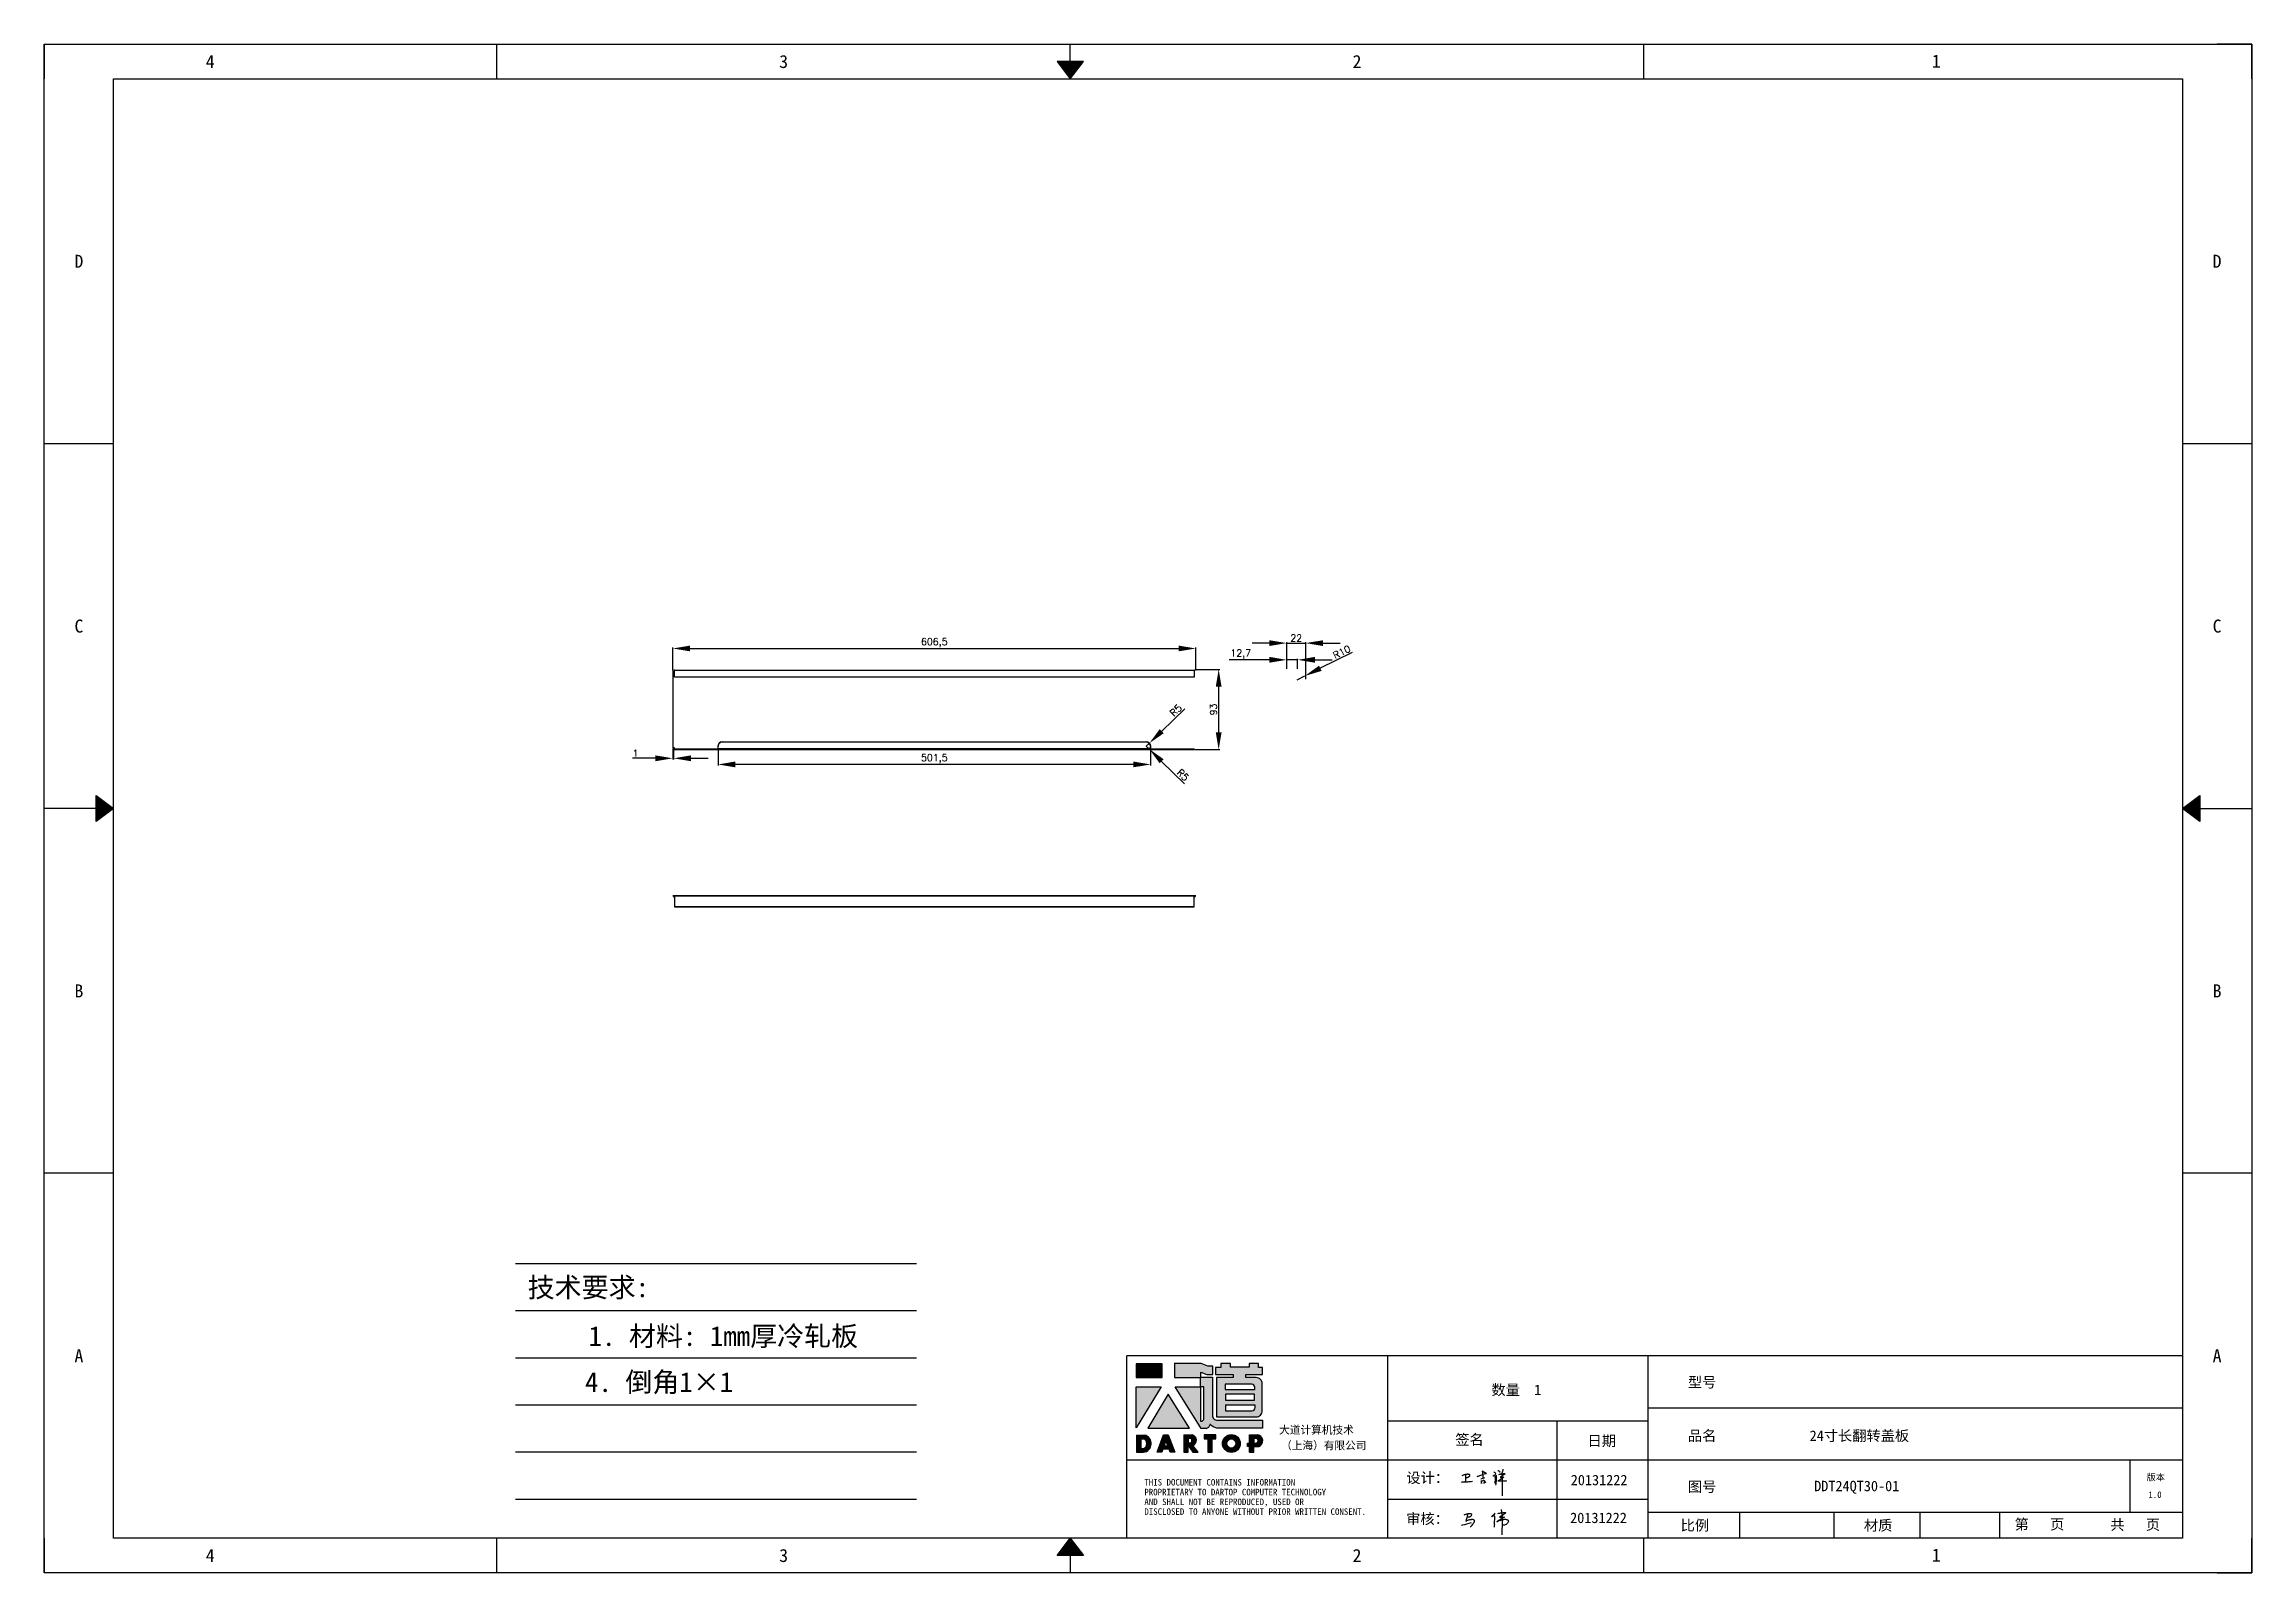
# Model space of a CAD drawing. Header units: millimetres. Extents: x 120943 to 145233, y 4425 to 40233.
# Drawn here: x 125709 to 128269, y 19390 to 21163 of the extents above; entities that cross this region are included whole.
import ezdxf
from ezdxf.enums import TextEntityAlignment as Align

# ---------------------------------------------------------------- set-up
doc = ezdxf.new("R2010")
doc.units = ezdxf.units.MM
doc.linetypes.add('DOT', pattern=[0.25, 0, -0.25])
doc.layers.add('4', color=7, linetype='Continuous')
doc.layers.add('print', color=30, linetype='Continuous')
doc.layers.add('dim', color=2, linetype='Continuous', lineweight=9)
doc.styles.add('Dartop', font='SIMFANG.TTF')
doc.styles.add('HZ', font='SimSun.ttf')
doc.styles.add('hzHT', font='SIMHEI.TTF')
doc.styles.get("Standard").update_dxf_attribs({"font": 'txt', "bigfont": 'gbcbig.shx'})
doc.dimstyles.new('ISO-25', dxfattribs={"dimtxt": 20, "dimasz": 20, "dimexe": 1.25, "dimexo": 0.625, "dimtad": 1, "dimtxsty": 'Standard', "dimcen": 2.5, "dimadec": 0, "dimazin": 0, "dimtfac": 1, "dimtmove": 0, "dimatfit": 3, "dimfxl": 1, "dimarcsym": 0})

msp = doc.modelspace()

# ---------------------------------------------------------------- texts
at = {"color": 0}
for s, height, style, p in [('4', 15.108, 'Dartop', (125901.596, 21142.616)), ('3', 15.108, 'Dartop', (126566.349, 21142.616)), ('2', 15.108, 'Dartop', (127231.102, 21142.616)), ('1', 15.108, 'Dartop', (127902.741, 21143.095)), ('D', 15.108, 'Dartop', (125749.347, 20910.96)), ('D', 15.108, 'Dartop', (128228.231, 20910.96)), ('C', 15.108, 'Dartop', (125749.347, 20487.935)), ('C', 15.108, 'Dartop', (128228.231, 20487.935)), ('B', 15.108, 'Dartop', (125749.347, 20064.91)), ('B', 15.108, 'Dartop', (128228.231, 20064.91)), ('A', 15.108, 'Dartop', (125749.347, 19641.886)), ('A', 15.108, 'Dartop', (128228.231, 19641.886)), ('数量  1', 12.0864, 'hzHT', (127415.809, 19602.267)), ('型号', 12.0864, 'hzHT', (127631.221, 19611.142)), ('品名', 12.0864, 'hzHT', (127631.221, 19549.095)), ('24寸长翻转盖板', 12.0864, 'hzHT', (127813.522, 19549.125)), ('签名', 12.0864, 'hzHT', (127361.517, 19544.667)), ('日期', 12.0864, 'hzHT', (127514.879, 19543.18)), ('20131222', 12.0864, 'hzHT', (127511.777, 19497.741)), ('版本', 7.554, 'hzHT', (128157.145, 19500.967)), ('图号', 12.0864, 'hzHT', (127631.221, 19490.019)), ('DDT24QT30-01', 12.08642, 'hzHT', (127810.455, 19490.807)), ('1.0', 7.554, 'Dartop', (128156.236, 19480.779)), ('20131222', 12.0864, 'hzHT', (127511.057, 19453.886)), ('比例', 12.0864, 'hzHT', (127622.794, 19445.167)), ('材质', 12.0864, 'hzHT', (127835.293, 19445.167)), ('第   页', 12.0864, 'hzHT', (128022.261, 19446.421)), ('共   页', 12.0864, 'hzHT', (128133.285, 19445.98)), ('4', 15.108, 'Dartop', (125901.596, 19410.23)), ('3', 15.108, 'Dartop', (126566.349, 19410.23)), ('2', 15.108, 'Dartop', (127231.102, 19410.23)), ('1', 15.108, 'Dartop', (127902.741, 19410.709))]:
    msp.add_text(s, height=height, dxfattribs=dict(at, style=style)).set_placement(p, align=Align.MIDDLE_CENTER)
at = {"style": 'HZ'}
for s, p in [('技术要求:', (126339.978, 19721.165)), ('1. 材料: 1mm厚冷轧板', (126496.455, 19664.678)), ('4. 倒角1×1         ', (126492.16, 19611.301))]:
    msp.add_text(s, height=22.932, dxfattribs=at).set_placement(p, align=Align.MIDDLE_CENTER)
at = {"color": 0, "style": 'hzHT'}
for s, height, p in [('设计：', 12.0864, (127288.299, 19494.311)), ('THIS DOCUMENT CONTAINS INFORMATION', 7.55401, (126984.588, 19491.335)), ('PROPRIETARY TO DARTOP COMPUTER TECHNOLOGY', 7.55401, (126984.588, 19480.004)), ('AND SHALL NOT BE REPRODUCED, USED OR', 7.55401, (126984.588, 19468.673)), ('DISCLOSED TO ANYONE WITHOUT PRIOR WRITTEN CONSENT.', 7.55401, (126984.588, 19457.342)), ('审核：', 12.0864, (127288.119, 19446.717))]:
    msp.add_text(s, height=height, dxfattribs=at).set_placement(p)
at = {"layer": '4', "color": 0, "style": 'hzHT'}
for s, p in [('大道计算机技术', (127140.825, 19551.335)), ('（上海）有限公司', (127143.106, 19533.268))]:
    msp.add_text(s, height=9.0648, dxfattribs=at).set_placement(p)

# ---------------------------------------------------------------- blocks, each defined once
blk = doc.blocks.new('*D1130')
at = {"layer": 'Defpoints', "color": 0}
for p in [(127044.3, 20462), (126437.8, 20435.7), (127044.3, 20435.7, 87.4)]:
    blk.add_point(p, dxfattribs=at)
at = {"layer": 'dim', "color": 0, "lineweight": -2}
for p, q in [((126437.8, 20436.3), (126437.8, 20463.2)), ((126457.8, 20462), (127024.3, 20462)), ((127044.3, 20436.3), (127044.3, 20463.2))]:
    blk.add_line(p, q, dxfattribs=at)
at = {"layer": 'dim', "color": 0}
for points in [[(126457.8, 20465.3), (126457.8, 20458.7), (126437.8, 20462)], [(127024.3, 20465.3), (127024.3, 20458.7), (127044.3, 20462)]]:
    blk.add_solid(points, dxfattribs=at)
at = {"layer": 'dim', "color": 0, "insert": (126741, 20468.7), "char_height": 8, "attachment_point": 5}
blk.add_mtext('606,5', dxfattribs=at)
blk = doc.blocks.new('*D1131')
at = {"layer": 'Defpoints', "color": 0}
for p in [(127042.3, 20437.7), (127042.3, 20344.7, 75.4), (127070.7, 20344.7)]:
    blk.add_point(p, dxfattribs=at)
at = {"layer": 'dim', "color": 0, "lineweight": -2}
for p, q in [((127042.9, 20437.7), (127072, 20437.7)), ((127070.7, 20417.7), (127070.7, 20364.7)), ((127042.9, 20344.7), (127072, 20344.7))]:
    blk.add_line(p, q, dxfattribs=at)
at = {"layer": 'dim', "color": 0}
for points in [[(127067.4, 20417.7), (127074.1, 20417.7), (127070.7, 20437.7)], [(127067.4, 20364.7), (127074.1, 20364.7), (127070.7, 20344.7)]]:
    blk.add_solid(points, dxfattribs=at)
at = {"layer": 'dim', "color": 0, "insert": (127064.7, 20391.2), "char_height": 8, "attachment_point": 5, "rotation": 90}
blk.add_mtext('93', dxfattribs=at)
blk = doc.blocks.new('*D1132')
at = {"layer": 'Defpoints', "color": 0}
for p in [(126490.3, 20345.7, 87.1), (126490.3, 20327.5), (126991.8, 20345.7, 87.1)]:
    blk.add_point(p, dxfattribs=at)
at = {"layer": 'dim', "color": 0, "lineweight": -2}
for p, q in [((126490.3, 20345), (126490.3, 20326.3)), ((126971.8, 20327.5), (126510.3, 20327.5)), ((126991.8, 20345), (126991.8, 20326.3))]:
    blk.add_line(p, q, dxfattribs=at)
at = {"layer": 'dim', "color": 0}
for points in [[(126510.3, 20330.9), (126510.3, 20324.2), (126490.3, 20327.5)], [(126971.8, 20330.9), (126971.8, 20324.2), (126991.8, 20327.5)]]:
    blk.add_solid(points, dxfattribs=at)
at = {"layer": 'dim', "color": 0, "insert": (126741, 20334.2), "char_height": 8, "attachment_point": 5}
blk.add_mtext('501,5', dxfattribs=at)
blk = doc.blocks.new('*D1133')
at = {"layer": 'Defpoints', "color": 0}
for p in [(126986.8, 20348.7), (126990.4, 20352.2)]:
    blk.add_point(p, dxfattribs=at)
at = {"layer": 'dim', "color": 0, "lineweight": -2}
for p, q in [((127031.5, 20392.1), (127004.7, 20366.1)), ((126986.8, 20348.7), (126990.4, 20352.2))]:
    blk.add_line(p, q, dxfattribs=at)
at = {"layer": 'dim', "color": 0}
blk.add_solid([(127002.4, 20368.5), (127007.1, 20363.7), (126990.4, 20352.2)], dxfattribs=at)
at = {"layer": 'dim', "color": 0, "insert": (127021.1, 20390.3), "char_height": 8, "attachment_point": 5, "rotation": 44.1081}
blk.add_mtext('R5', dxfattribs=at)
blk = doc.blocks.new('*D1134')
at = {"layer": 'Defpoints', "color": 0}
for p in [(126986.8, 20348.7), (126990.4, 20345.2)]:
    blk.add_point(p, dxfattribs=at)
at = {"layer": 'dim', "color": 0, "lineweight": -2}
for p, q in [((126986.8, 20348.7), (126990.4, 20345.2)), ((127031.2, 20305), (127004.6, 20331.1))]:
    blk.add_line(p, q, dxfattribs=at)
blk.add_arc((126986.8, 20348.7), 5, 301.173, 352.838, dxfattribs=at)
at = {"layer": 'dim', "color": 0}
blk.add_solid([(127007, 20333.5), (127002.3, 20328.8), (126990.4, 20345.2)], dxfattribs=at)
at = {"layer": 'dim', "color": 0, "insert": (127029.3, 20315.3), "char_height": 8, "attachment_point": 5, "rotation": 315.4969}
blk.add_mtext('R5', dxfattribs=at)
blk = doc.blocks.new('*D1135')
at = {"layer": 'Defpoints', "color": 0}
for p in [(127149.6, 20437.7, 478.9), (127162.3, 20448.8), (127162.3, 20437.7, 478.9)]:
    blk.add_point(p, dxfattribs=at)
at = {"layer": 'dim', "color": 0, "lineweight": -2}
for p, q in [((127129.6, 20448.8), (127083, 20448.8)), ((127149.6, 20438.3), (127149.6, 20450.1)), ((127162.3, 20448.8), (127149.6, 20448.8)), ((127162.3, 20438.3), (127162.3, 20450.1)), ((127182.3, 20448.8), (127202.3, 20448.8))]:
    blk.add_line(p, q, dxfattribs=at)
at = {"layer": 'dim', "color": 0}
for points in [[(127129.6, 20452.2), (127129.6, 20445.5), (127149.6, 20448.8)], [(127182.3, 20452.2), (127182.3, 20445.5), (127162.3, 20448.8)]]:
    blk.add_solid(points, dxfattribs=at)
at = {"layer": 'dim', "color": 0, "insert": (127096.3, 20455.5), "char_height": 8, "attachment_point": 5}
blk.add_mtext('12,7', dxfattribs=at)
blk = doc.blocks.new('*D1618')
at = {"layer": 'Defpoints', "color": 0}
for p in [(127171.6, 20468.2), (127149.6, 20438.3), (127171.6, 20425.7, 479.9)]:
    blk.add_point(p, dxfattribs=at)
at = {"layer": 'dim', "color": 0, "lineweight": -2}
for p, q in [((127129.6, 20468.2), (127109.6, 20468.2)), ((127149.6, 20438.9), (127149.6, 20469.4)), ((127149.6, 20468.2), (127171.6, 20468.2)), ((127171.6, 20426.3), (127171.6, 20469.4)), ((127191.6, 20468.2), (127211.6, 20468.2))]:
    blk.add_line(p, q, dxfattribs=at)
at = {"layer": 'dim', "color": 0}
for points in [[(127129.6, 20471.5), (127129.6, 20464.9), (127149.6, 20468.2)], [(127191.6, 20471.5), (127191.6, 20464.9), (127171.6, 20468.2)]]:
    blk.add_solid(points, dxfattribs=at)
at = {"layer": 'dim', "color": 0, "insert": (127160.6, 20474.2), "char_height": 8, "attachment_point": 5}
blk.add_mtext('22', dxfattribs=at)
blk = doc.blocks.new('*D1136')
at = {"layer": 'Defpoints', "color": 0}
for p in [(127161.6, 20425.7), (127170.6, 20430.1)]:
    blk.add_point(p, dxfattribs=at)
at = {"layer": 'dim', "color": 0, "lineweight": -2}
for p, q in [((127225.6, 20457.3), (127188.5, 20439)), ((127161.6, 20425.7), (127170.6, 20430.1))]:
    blk.add_line(p, q, dxfattribs=at)
at = {"layer": 'dim', "color": 0}
blk.add_solid([(127187, 20442), (127190, 20436), (127170.6, 20430.1)], dxfattribs=at)
at = {"layer": 'dim', "color": 0, "insert": (127213.4, 20457.9), "char_height": 8, "attachment_point": 5, "rotation": 26.3122}
blk.add_mtext('R10', dxfattribs=at)
blk = doc.blocks.new('*D1137')
at = {"layer": 'Defpoints', "color": 0}
for p in [(126437.8, 20346.7, 75.4), (126437.8, 20334.6), (126438.8, 20346.7, 76.4)]:
    blk.add_point(p, dxfattribs=at)
at = {"layer": 'dim', "color": 0, "lineweight": -2}
for p, q in [((126417.8, 20334.6), (126391.1, 20334.6)), ((126437.8, 20346), (126437.8, 20333.4)), ((126438.8, 20334.6), (126437.8, 20334.6)), ((126438.8, 20346), (126438.8, 20333.4)), ((126458.8, 20334.6), (126478.8, 20334.6))]:
    blk.add_line(p, q, dxfattribs=at)
at = {"layer": 'dim', "color": 0}
for points in [[(126417.8, 20338), (126417.8, 20331.3), (126437.8, 20334.6)], [(126458.8, 20338), (126458.8, 20331.3), (126438.8, 20334.6)]]:
    blk.add_solid(points, dxfattribs=at)
at = {"layer": 'dim', "color": 0, "insert": (126394.5, 20340.6), "char_height": 8, "attachment_point": 5}
blk.add_mtext('1', dxfattribs=at)
blk = doc.blocks.new('*U535')
at = {"color": 254, "linetype": 'Continuous', "extrusion": (0, 0, -1)}
for points in [[(-17, 0.333), (-16.812, 0.25), (-17, 0.5)], [(-17, 0.333), (-17.188, 0.25), (-16.812, 0.25)], [(-17, 0.333), (-17, 0.5), (-17.188, 0.25)]]:
    blk.add_solid(points, dxfattribs=at)
blk = doc.blocks.new('*U534')
at = {"color": 254, "linetype": 'Continuous', "extrusion": (0, 0, -1)}
for points in [[(-33.167, 11), (-33, 11), (-33.25, 11.188)], [(-33.167, 11), (-33.25, 11.188), (-33.25, 10.812)], [(-33.167, 11), (-33.25, 10.812), (-33, 11)]]:
    blk.add_solid(points, dxfattribs=at)
blk = doc.blocks.new('*U536')
at = {"color": 254, "linetype": 'Continuous'}
for points in [[(17, 21.667), (17.188, 21.75), (16.812, 21.75)], [(17, 21.667), (16.812, 21.75), (17, 21.5)], [(17, 21.667), (17, 21.5), (17.188, 21.75)]]:
    blk.add_solid(points, dxfattribs=at)
blk = doc.blocks.new('*U533')
at = {"color": 254, "linetype": 'Continuous', "extrusion": (0, 0, -1)}
for points in [[(-0.833, 11), (-0.75, 10.812), (-0.75, 11.188)], [(-0.833, 11), (-0.75, 11.188), (-1, 11)], [(-0.833, 11), (-1, 11), (-0.75, 10.812)]]:
    blk.add_solid(points, dxfattribs=at)
blk = doc.blocks.new('dadao')
for p, q in [((48, 19.2), (44.9, 10.4)), ((44.9, 10.4), (51.2, 10.4)), ((51.2, 10.4), (48, 19.2))]:
    blk.add_line(p, q)
for points in [[(41.8, 121.6), (41.8, 143.7), (-0.4, 143.7), (-0.4, 121.6), (41.8, 121.6)], [(104.8, 122), (104.8, 130.3), (114.1, 126.3), (124.2, 126.3), (124.2, 139.6), (115.9, 139.6), (105.1, 143.9), (61.5, 143.9)], [(61.7, 144), (61.7, 121.3), (103.9, 121.3)], [(113.4, 38.7), (105.1, 38.7), (63, 106.5), (103.9, 106.5), (103.9, 120.9), (103.9, 121.3)], [(109.7, 53.6), (109.7, 106.2), (104.3, 106.2), (104.3, 50.4), (106.6, 50.4)], [(144.6, 94.4), (144.6, 84.8), (192, 84.8), (192, 94.1), (144.9, 94.1)], [(120.2, 45), (119.5, 45), (119.5, 44.6)], [(0, 28), (0, 0), (11.8, 0)], [(0.1, 28), (14, 28)], [(7.1, 21.8), (7.1, 6.1), (12, 6.1)], [(7.1, 21.8), (11.4, 21.8)], [(76.8, 28.2), (76.8, 0), (84.1, 0), (84.1, 11.1), (91.6, -0.1), (100.3, -0.1), (91.7, 11.1)], [(76.8, 28.2), (90.6, 28.2)], [(84, 22.7), (84, 15.3), (87.2, 15.3)], [(84, 22.7), (87.3, 22.7)], [(183.7, 0), (183.7, 9.6), (180.6, 9.6), (180.6, 14.9), (183.8, 14.9), (183.8, 28.1), (196.1, 28.1), (196.5, 28.1)], [(183.7, 0), (190.9, 0), (190.9, 9.6), (198.8, 9.6)], [(194.9, 22.3), (190.8, 22.3), (190.8, 15), (194.4, 15)]]:
    blk.add_lwpolyline(points)
blk.add_lwpolyline([(137.1, 144.2), (137.1, 137.9), (128.3, 137.9), (128.3, 126.5), (157.3, 126.5), (157.3, 121.5), (130.3, 121.5), (130.3, 57.5), (194.4, 57.5, 0.414214), (204.4, 67.5), (204.4, 111.3, 0.414214), (194.4, 121.3), (177.5, 121.3), (177.5, 126.3), (204.7, 126.3), (204.7, 137.7), (198.2, 137.7), (198.2, 143.9), (183.3, 143.9), (183.3, 138), (153, 138), (153, 144.2), (137.1, 144.2)], format="xyb", close=True)
for points in [[(104.8, 122), (123.4, 122), (123.4, 60, 0.414214), (131.4, 52), (204.8, 52), (204.8, 39.1), (131.7, 39.1)], [(144.3, 110.8), (144.3, 101.8), (192.3, 101.8), (192.3, 105.5, 0.414214), (187.3, 110.5), (144.3, 110.5)], [(144.6, 77), (144.6, 67.5), (187.6, 67.5, 0.414214), (192.6, 72.5), (192.6, 76.4), (144.6, 76.4)]]:
    blk.add_lwpolyline(points, format="xyb")
for points in [[(-0.3, 106.2), (40.4, 106.2), (-0.3, 39.7), (-0.3, 106.2)], [(51.7, 94.1), (18.4, 39.3), (86.2, 39.3)], [(43.8, 28.2), (51.8, 28.2), (62.6, -0.1), (55, -0.1), (53.2, 5), (42.9, 5), (41.1, 0), (33.6, 0)], [(110, 28.1), (110, 21.9), (116, 21.9), (116, -0.1), (123.2, -0.1), (123.2, 22), (129.2, 22), (129.2, 28.1), (110, 28.1)]]:
    blk.add_lwpolyline(points, close=True)
for radius in [14.5, 7.44]:
    blk.add_circle((154.2, 14.2), radius)
for centre, radius, start, end in [((99.2, 60.7), 12.6, 305.6399, 325.969), ((111.6, 46.7), 8.19, 282.9811, 347.6627), ((136, 61.7), 22.9, 226.7358, 259.3209), ((8.5, 13.9), 8.49, 294.2143, 69.7177), ((9.6, 14.2), 14.4, 278.6604, 72.3203), ((86.4, 19), 3.8, 282.527, 76.7196), ((88.6, 19.4), 8.95, 290.6073, 77.2124), ((193.7, 18.7), 3.8, 280.9891, 72.5513), ((195.7, 18.6), 9.51, 288.8959, 85.2442)]:
    blk.add_arc(centre, radius, start, end)
blk = doc.blocks.new('h')
for p, q in [((20768.1, -2360.9), (20773, -2359.1)), ((20769.5, -2366.9), (20769.8, -2370.6)), ((20769.8, -2370.6), (20770.9, -2378)), ((20770.9, -2378), (20771.5, -2370.6)), ((20772.4, -2369.3), (20774.9, -2367.8)), ((20773, -2359.1), (20784.1, -2355.2)), ((20773.3, -2331.8), (20775.3, -2338.7)), ((20789.1, -2340.9), (20773.5, -2331.9)), ((20775.3, -2338.7), (20775.6, -2351.2)), ((20775.6, -2351.2), (20775.5, -2357.3)), ((20782.2, -2369.2), (20780, -2377.1)), ((20780, -2377.1), (20788.3, -2371.3)), ((20780.1, -2366.4), (20780.8, -2366.4)), ((20781.9, -2367.4), (20782.2, -2369.2)), ((20845.7, -2343.5), (20848.4, -2353)), ((20848.9, -2370.3), (20847.9, -2424)), ((20848.4, -2353), (20848.9, -2370.3))]:
    blk.add_line(p, q)
for points in [[(20696.6, -2372.4, 0.002073), (20710.6, -2371.9, 0.016137), (20719.6, -2371.3, 0.008314), (20736.9, -2369.3)], [(20699.1, -2348.2, -0.029745), (20704.6, -2345.4, -0.046842), (20708.4, -2344.2, -0.00919), (20714.3, -2343, -0.018517), (20717.2, -2342.5, -0.037841), (20720.3, -2342.4, -0.039541), (20723.2, -2342.8, -0.149785), (20726, -2344.3, -0.204935), (20726.9, -2346.6, -0.074872), (20726.5, -2348.3, -0.061615), (20725.6, -2350.3, -0.034204), (20723.8, -2352.6, -0.045776), (20722.3, -2354.1, -0.054985), (20720.4, -2355.3, -0.036348), (20717.3, -2356.5, -0.067752), (20715.7, -2356.8, -0.043553), (20713.2, -2356.7)], [(20755, -2351.9, -0.024077), (20759.9, -2350.1, -0.013147), (20768.7, -2346.5, -0.00522), (20775.4, -2344.1, -0.018517), (20777.3, -2343.4, -0.008274), (20786.3, -2341, -0.039541), (20788.3, -2340.8, -0.079216), (20789.4, -2341, -0.204935)], [(20813.5, -2350.1, 0.007348), (20815.9, -2348.7, 0.008421), (20818, -2347.3, 0.009459), (20819.7, -2346.2, -0.016325), (20820.7, -2345.5, -0.173771), (20821.8, -2345.3, -0.085159), (20823.9, -2346, -0.125883), (20826, -2347.9, -0.160659), (20826.6, -2350.1, -0.010447), (20826.5, -2352.3, -0.008247), (20826.2, -2355.1, -0.002698), (20825.3, -2374, 0.001562), (20823.9, -2383.7, 0.016137)], [(20816.8, -2335, -0.053561), (20819.6, -2336.1, -0.075272), (20821.3, -2337.3, -0.005295), (20822.5, -2338.5, -0.009337), (20823.1, -2339.1, -0.026146), (20823.7, -2339.8, -0.016644), (20824.5, -2340.9)], [(20832.1, -2329.2, -0.053561), (20834.9, -2330.3, -0.075272), (20836.7, -2331.5, -0.005295), (20837.8, -2332.6, -0.009337), (20838.5, -2333.3, -0.026146), (20839, -2334, -0.016644), (20839.8, -2335.1)], [(20836, -2343.7, -0.02797), (20842.1, -2342.6, -0.048868), (20845.6, -2342.2, -0.00919), (20851.1, -2341.4, -0.018517), (20853.9, -2341.1, -0.037841), (20856.7, -2341.2, -0.039541), (20859.4, -2341.6, -0.018282), (20840.6, -2354.7, -0.000937)], [(20847.6, -2340.2, 0.021784), (20849.6, -2335.9, 0.028296), (20850.8, -2332.4, 0.008136), (20851.9, -2328.2, 0.028913), (20852.2, -2327, 0.08193), (20852.1, -2325.9, 0.075058), (20851.7, -2324.7, 0.275043)]]:
    blk.add_lwpolyline(points, format="xyb")
for points in [[(20711.3, -2343.5), (20711.3, -2343.5), (20711.5, -2355.8), (20710.7, -2368), (20710.6, -2371.9)], [(20821.5, -2350.6), (20822.4, -2359.2), (20822.2, -2364.9), (20821.7, -2369), (20821.3, -2376.3), (20823.6, -2368.5), (20827.2, -2366.3), (20829.5, -2366.3)], [(20840.6, -2354.7), (20850, -2354.7), (20855, -2354.3), (20845.9, -2361.1), (20840.5, -2364), (20833, -2367.5), (20863.2, -2367.4), (20865.9, -2367.3)]]:
    blk.add_lwpolyline(points)
for centre, radius, start, end in [((20773.7, -2371.2), 2.3, 121.9907, 163.60158), ((20787.5, -2406), 40.3, 100.61827, 108.24823), ((20780.8, -2367.6), 1.15, 9.4675, 90)]:
    blk.add_arc(centre, radius, start, end)

# ---------------------------------------------------------------- dimensions: what is measured, and where the dimension line sits
at = {"layer": 'dim'}
for base, p1, p2, picture, middle in [((127171.63, 20468.198, -75.43), (127149.63, 20438.298, -75.43), (127171.63, 20425.673, 404.443), '*D1618', (127160.63, 20474.198, -75.43)), ((127044.286, 20461.99, -75.43), (126437.786, 20435.673, -75.43), (127044.286, 20435.673, 12), '*D1130', (126741.036, 20468.656, -75.43)), ((126437.786, 20334.641, -75.43), (126438.786, 20346.673, 1), (126437.786, 20346.673), '*D1137', (126394.453, 20340.641, -75.43)), ((126490.286, 20327.533, -75.43), (126991.786, 20345.673, 11.7), (126490.286, 20345.673, 11.7), '*D1132', (126741.036, 20334.2, -75.43))]:
    dim = msp.add_linear_dim(base=base, p1=p1, p2=p2, dimstyle='ISO-25', override={"dimtxt": 8, "dimgap": 2}, dxfattribs=at)
    dim.commit()
    dim.dimension.update_dxf_attribs({"geometry": picture, "text_midpoint": middle})
dim = msp.add_linear_dim(base=(127162.33, 20448.822, -75.43), p1=(127149.63, 20437.673, 403.443), p2=(127162.33, 20437.673, 403.443), angle=180, dimstyle='ISO-25', override={"dimtxt": 8, "dimgap": 2}, dxfattribs=at)
dim.commit()
dim.dimension.update_dxf_attribs({"geometry": '*D1135', "text_midpoint": (127096.297, 20448.822, -75.43), "dimtype": 160})
for center, mpoint, picture, middle in [((127161.63, 20425.673, 405.443), (127170.594, 20430.106, 405.443), '*D1136', (127213.352, 20457.943, 405.443)), ((126986.786, 20348.673, 12.7), (126990.376, 20352.153, 12.7), '*D1133', (127021.144, 20390.334, 12.7)), ((126986.786, 20348.673, 12.7), (126990.352, 20345.168, 12.7), '*D1134', (127029.268, 20315.335, 12.7))]:
    dim = msp.add_radius_dim(center=center, mpoint=mpoint, dimstyle='ISO-25', override={"dimtxt": 8, "dimgap": 2}, dxfattribs=at)
    dim.commit()
    dim.dimension.update_dxf_attribs({"geometry": picture, "text_midpoint": middle})
dim = msp.add_linear_dim(base=(127070.721, 20344.673, -75.43), p1=(127042.286, 20437.673, -75.43), p2=(127042.286, 20344.673), angle=90, dimstyle='ISO-25', override={"dimtxt": 8, "dimgap": 2}, dxfattribs=at)
dim.commit()
dim.dimension.update_dxf_attribs({"geometry": '*D1131', "text_midpoint": (127064.721, 20391.173, -75.43)})

# ---------------------------------------------------------------- hatches: boundary and pattern name
for points in [[(127005.155, 19632.53), (126975.021, 19632.53), (126975.021, 19616.785), (127005.155, 19616.785)], [(127004.185, 19605.77), (126975.101, 19605.77), (126975.101, 19558.283)], [(127012.247, 19597.152), (126988.472, 19557.967), (127036.884, 19557.967)], [(127067.624, 19549.949), (127053.865, 19549.949), (127053.865, 19545.584), (127058.158, 19545.584), (127058.158, 19529.855), (127063.298, 19529.855), (127063.298, 19545.595), (127067.624, 19545.595)]]:
    msp.add_hatch(color=0).paths.add_polyline_path(points)
h = msp.add_hatch(color=0)
h.paths.add_polyline_path([(127050.189, 19622.961), (127056.84, 19620.088), (127064.031, 19620.088), (127064.031, 19629.605), (127058.099, 19629.605), (127050.369, 19632.657), (127019.395, 19632.657), (127019.395, 19616.562), (127049.532, 19616.562), (127049.532, 19616.237), (127049.532, 19605.95), (127020.307, 19605.95), (127050.367, 19557.574), (127056.32, 19557.574, 0.27937482), (127060.665, 19561.799), (127060.665, 19562.022), (127061.19, 19562.022, 0.14314537), (127069.385, 19557.852), (127121.618, 19557.852), (127121.618, 19567.026), (127069.162, 19567.026, -0.41421356), (127063.448, 19572.74), (127063.448, 19617.071), (127050.189, 19617.071)])
h.paths.add_polyline_path([(127049.836, 19605.744), (127053.666, 19605.743), (127053.666, 19568.197, -0.08893574), (127051.446, 19565.914), (127049.823, 19565.914)], flags=16)
h = msp.add_hatch(color=0)
h.paths.add_polyline_path([(127121.528, 19628.272), (127116.881, 19628.272), (127116.881, 19632.693), (127106.258, 19632.693), (127106.258, 19628.493), (127084.571, 19628.493), (127084.571, 19632.914), (127073.212, 19632.914), (127073.212, 19628.411), (127066.936, 19628.411), (127066.936, 19620.261), (127087.648, 19620.261), (127087.648, 19616.656), (127068.348, 19616.656), (127068.348, 19571.017), (127114.165, 19571.017, 0.41421356), (127121.307, 19578.159), (127121.307, 19609.414, 0.41421356), (127114.165, 19616.556), (127102.053, 19616.556), (127102.053, 19620.093), (127121.528, 19620.093)])
h.paths.add_polyline_path([(127109.105, 19608.819, -0.41421356), (127112.676, 19605.248), (127112.676, 19602.629), (127078.374, 19602.629), (127078.374, 19608.819)], flags=16)
h.paths.add_polyline_path([(127112.454, 19597.102), (127112.454, 19590.47), (127078.596, 19590.47), (127078.596, 19597.102)], flags=16)
h.paths.add_polyline_path([(127112.897, 19584.502), (127112.897, 19581.662, -0.41421356), (127109.326, 19578.091), (127078.596, 19578.091), (127078.596, 19584.502)], flags=16)
h = msp.add_hatch(color=0)
h.paths.add_polyline_path([(126985.293, 19549.878), (126975.315, 19549.878), (126975.315, 19529.915), (126983.718, 19529.915, 0.79301591)])
h.paths.add_polyline_path([(126983.866, 19534.287), (126980.378, 19534.287), (126980.378, 19545.506), (126983.481, 19545.506, -0.67136089)], flags=16)
h = msp.add_hatch(color=0)
h.paths.add_polyline_path([(127012.322, 19550.042), (127006.628, 19550.042), (126999.305, 19529.893), (127004.699, 19529.893), (127005.968, 19533.464), (127013.276, 19533.464), (127014.572, 19529.85), (127020.009, 19529.85)])
h.paths.add_polyline_path([(127011.879, 19537.313), (127007.352, 19537.313), (127009.574, 19543.644)], flags=16)
h = msp.add_hatch(color=0)
h.paths.add_polyline_path([(127040.001, 19550.028), (127030.187, 19550.028), (127030.187, 19529.882), (127035.373, 19529.882), (127035.373, 19537.869), (127040.703, 19529.81), (127046.969, 19529.81), (127040.835, 19537.818, 0.74405494)])
h.paths.add_polyline_path([(127035.326, 19540.85), (127035.326, 19546.141), (127037.644, 19546.141, -0.79680897), (127037.609, 19540.85)], flags=16)
h = msp.add_hatch(color=0)
h.paths.add_polyline_path([(127075.103, 19540.027, 1), (127095.789, 19540.027, 1)])
h.paths.add_polyline_path([(127090.76, 19540.027, -1), (127080.132, 19540.027, -1)], flags=16)
h = msp.add_hatch(color=0)
h.paths.add_polyline_path([(127115.631, 19549.98), (127115.334, 19549.98), (127106.585, 19549.98), (127106.585, 19540.578), (127104.264, 19540.578), (127104.264, 19536.762), (127106.548, 19536.762), (127106.548, 19529.918), (127111.655, 19529.918), (127111.655, 19536.789), (127117.267, 19536.789, 0.81230381)])
h.paths.add_polyline_path([(127111.579, 19540.604), (127111.579, 19545.863), (127114.485, 19545.863, -0.77821343), (127114.189, 19540.604)], flags=16)

# ---------------------------------------------------------------- linework, layer by layer
at = {"color": 0, "linetype": 'DOT'}
for p, q in [((125709.059, 21162.76), (128228.231, 21162.76)), ((125709.059, 19430.374), (125709.059, 21122.472)), ((128268.519, 21122.472), (128268.519, 19430.374)), ((128228.231, 19390.086), (125709.059, 19390.086))]:
    msp.add_line(p, q, dxfattribs=at)
at = {"color": 0}
for p, q in [((125709.059, 21162.76), (125709.059, 21122.472)), ((125709.059, 21162.76), (125709.059, 21162.76)), ((126233.973, 21122.472), (126233.973, 21162.76)), ((126898.725, 21142.616), (126898.725, 21162.76)), ((127563.478, 21122.472), (127563.478, 21162.76)), ((128268.519, 21162.76), (128228.231, 21162.76)), ((128268.519, 21122.472), (128268.519, 21162.76)), ((125789.635, 19430.374), (125789.635, 21122.472)), ((125789.635, 21122.472), (128187.943, 21122.472)), ((128187.943, 21122.472), (128187.943, 19430.374)), ((125789.635, 20699.447), (125709.059, 20699.447)), ((128268.519, 20699.447), (128187.943, 20699.447)), ((125769.491, 20276.423), (125709.059, 20276.423)), ((128208.087, 20276.423), (128268.519, 20276.423)), ((125789.635, 19853.398), (125709.059, 19853.398)), ((128268.519, 19853.398), (128187.943, 19853.398)), ((128187.943, 19641.886), (126964.194, 19641.886)), ((126964.194, 19430.374), (126964.194, 19641.886)), ((127266.354, 19641.886), (127266.354, 19430.374)), ((127568.514, 19430.374), (127568.514, 19641.886)), ((127568.514, 19581.454), (128187.943, 19581.454)), ((127266.354, 19566.346), (127568.514, 19566.346)), ((127462.758, 19566.346), (127462.758, 19430.374)), ((126964.194, 19521.022), (127266.354, 19521.022)), ((127266.354, 19521.022), (128187.943, 19521.022)), ((128127.511, 19460.59), (128127.511, 19521.022)), ((127266.354, 19475.698), (127568.514, 19475.698)), ((127568.514, 19460.59), (128187.943, 19460.59)), ((127674.822, 19430.374), (127674.822, 19460.59)), ((127784.379, 19430.374), (127784.379, 19460.59)), ((127883.976, 19430.374), (127883.976, 19460.59)), ((127976.431, 19430.374), (127976.431, 19460.59)), ((125709.059, 19430.374), (125709.059, 19390.086)), ((128187.943, 19430.374), (125789.635, 19430.374)), ((126233.973, 19390.086), (126233.973, 19430.374)), ((127563.478, 19390.086), (127563.478, 19430.374)), ((128268.519, 19390.086), (128268.519, 19430.374)), ((126898.725, 19410.23), (126898.725, 19390.086)), ((125709.059, 19390.086), (125709.059, 19390.086)), ((128228.231, 19390.086), (128268.519, 19390.086))]:
    msp.add_line(p, q, dxfattribs=at)
at = {"extrusion": (3.98566e-30, 0, -1)}
for p, q in [((126437.786, 20435.673), (126437.786, 20346.673)), ((126437.786, 20435.673), (126439.786, 20435.673)), ((126439.786, 20435.673), (126439.786, 20437.673)), ((126439.786, 20346.673), (126437.786, 20346.673)), ((126439.786, 20344.673), (126439.786, 20346.673))]:
    msp.add_line(p, q, dxfattribs=at)
for p, q in [((126439.786, 20428.673, 12.7), (126439.786, 20437.673, 12.7)), ((126490.286, 20345.673, 12.7), (126490.286, 20348.673, 12.7)), ((126495.286, 20353.673, 12.7), (126986.786, 20353.673, 12.7)), ((126991.786, 20348.673, 12.7), (126991.786, 20345.673, 12.7)), ((126439.786, 20345.673, 12.7), (126439.786, 20344.673, 12.7)), ((126439.786, 20345.673, 12.7), (126490.286, 20345.673, 12.7)), ((126439.786, 20344.673, 12.7), (127042.286, 20344.673, 12.7)), ((126991.786, 20345.673, 12.7), (127042.286, 20345.673, 12.7)), ((127042.286, 20345.673, 12.7), (127042.286, 20344.673, 12.7)), ((126439.786, 20175.032, -49.047), (126439.786, 20162.332, -49.047)), ((127042.286, 20175.032, -49.047), (126439.786, 20175.032, -49.047)), ((127042.286, 20162.332, -49.047), (127042.286, 20175.032, -49.047)), ((126439.786, 20162.332, -49.047), (127042.286, 20162.332, -49.047)), ((127398.255, 19452.181), (127396.119, 19451.04)), ((127396.241, 19454.584), (127400.016, 19454.584)), ((127402.029, 19454.767), (127398.255, 19452.181)), ((127398.391, 19463.544), (127399.258, 19456.302)), ((127399.258, 19456.302), (127399.399, 19450.955)), ((127400.016, 19454.584), (127402.029, 19454.767)), ((127396.119, 19451.04), (127393.15, 19449.433)), ((127399.399, 19450.955), (127399.079, 19434.316))]:
    msp.add_line(p, q)
at = {"extrusion": (0, 0, -1)}
for p, q in [((126439.786, 20436.673, 11.7), (127042.286, 20436.673, 11.7)), ((126439.786, 20428.673, 11.7), (126439.786, 20436.673, 11.7)), ((127042.286, 20428.673, 11.7), (126439.786, 20428.673, 11.7)), ((127042.286, 20436.673, 11.7), (127042.286, 20428.673, 11.7)), ((126490.286, 20345.673, 11.7), (126490.286, 20348.673, 11.7)), ((126495.286, 20353.673, 11.7), (126986.786, 20353.673, 11.7)), ((126991.786, 20348.673, 11.7), (126991.786, 20345.673, 11.7)), ((126991.786, 20345.673, 11.7), (126490.286, 20345.673, 11.7))]:
    msp.add_line(p, q, dxfattribs=at)
at = {"extrusion": (0, -1, 0)}
msp.add_line((126439.786, 20428.673, 11.7), (126439.786, 20428.673, 12.7), dxfattribs=at)
at = {"extrusion": (0, 1, 0)}
for p, q in [((126495.286, 20353.673, 12.7), (126495.286, 20353.673, 11.7)), ((126495.286, 20353.673, 12.7), (126986.786, 20353.673, 12.7)), ((126495.286, 20353.673, 11.7), (126986.786, 20353.673, 11.7)), ((126986.786, 20353.673, 11.7), (126986.786, 20353.673, 12.7))]:
    msp.add_line(p, q, dxfattribs=at)
at = {"extrusion": (2.29585e-30, 1, -2.24254e-30)}
for p, q in [((126439.786, 20345.673, 1), (126439.786, 20345.673, 12.7)), ((126439.786, 20345.673, 12.7), (126490.286, 20345.673, 12.7)), ((126490.286, 20345.673, 11.7), (126490.286, 20345.673, 12.7))]:
    msp.add_line(p, q, dxfattribs=at)
at = {"extrusion": (6.31089e-30, 1, -2.22045e-16)}
for p, q in [((126439.786, 20175.032, -140.047), (126437.786, 20175.032, -140.047)), ((126437.786, 20175.032, -51.047), (126437.786, 20175.032, -140.047)), ((126437.786, 20175.032, -51.047), (126439.786, 20175.032, -51.047)), ((126439.786, 20175.032, -142.047), (126439.786, 20175.032, -140.047)), ((126439.786, 20175.032, -142.047), (127042.286, 20175.032, -142.047)), ((126439.786, 20175.032, -51.047), (126439.786, 20175.032, -49.047)), ((127042.286, 20175.032, -49.047), (126439.786, 20175.032, -49.047)), ((127042.286, 20175.032, -140.047), (127042.286, 20175.032, -142.047)), ((127044.286, 20175.032, -140.047), (127042.286, 20175.032, -140.047)), ((127042.286, 20175.032, -51.047), (127044.286, 20175.032, -51.047)), ((127042.286, 20175.032, -49.047), (127042.286, 20175.032, -51.047)), ((127044.286, 20175.032, -140.047), (127044.286, 20175.032, -51.047))]:
    msp.add_line(p, q, dxfattribs=at)
at = {"extrusion": (0, -1, 2.22045e-16)}
for p, q in [((126438.786, 20174.032, -140.047), (126439.786, 20174.032, -140.047)), ((126438.786, 20174.032, -140.047), (126438.786, 20174.032, -51.047)), ((126439.786, 20174.032, -51.047), (126438.786, 20174.032, -51.047)), ((126439.786, 20174.032, -140.047), (126439.786, 20174.032, -141.047)), ((126439.786, 20174.032, -50.047), (126439.786, 20174.032, -51.047)), ((127042.286, 20174.032, -141.047), (127042.286, 20174.032, -140.047)), ((127042.286, 20174.032, -140.047), (127043.286, 20174.032, -140.047)), ((127043.286, 20174.032, -51.047), (127042.286, 20174.032, -51.047)), ((127042.286, 20174.032, -51.047), (127042.286, 20174.032, -50.047)), ((127043.286, 20174.032, -51.047), (127043.286, 20174.032, -140.047)), ((126439.786, 20162.332, -58.047), (126439.786, 20162.332, -49.047)), ((127042.286, 20162.332, -58.047), (126439.786, 20162.332, -58.047)), ((126439.786, 20162.332, -49.047), (127042.286, 20162.332, -49.047)), ((127042.286, 20162.332, -49.047), (127042.286, 20162.332, -58.047))]:
    msp.add_line(p, q, dxfattribs=at)
at = {"extrusion": (0, -2.22045e-16, -1)}
for p, q in [((126439.786, 20175.032, -142.047), (126439.786, 20162.332, -142.047)), ((126439.786, 20175.032, -142.047), (127042.286, 20175.032, -142.047)), ((127042.286, 20162.332, -142.047), (127042.286, 20175.032, -142.047)), ((126439.786, 20162.332, -142.047), (127042.286, 20162.332, -142.047))]:
    msp.add_line(p, q, dxfattribs=at)
at = {"extrusion": (-2.29585e-30, -2.22045e-16, -1)}
for p, q in [((126439.786, 20174.032, -50.047), (126439.786, 20163.332, -50.047)), ((127042.286, 20163.332, -50.047), (127042.286, 20174.032, -50.047))]:
    msp.add_line(p, q, dxfattribs=at)
at = {"extrusion": (0, 1, -2.22045e-16)}
for p, q in [((126439.786, 20163.332, -58.047), (126439.786, 20163.332, -50.047)), ((127042.286, 20163.332, -50.047), (127042.286, 20163.332, -58.047))]:
    msp.add_line(p, q, dxfattribs=at)
at = {"color": 0}
for points in [[(126898.725, 21122.472), (126913.833, 21142.616), (126883.617, 21142.616), (126898.725, 21122.472)], [(125789.635, 20276.423), (125769.491, 20261.315), (125769.491, 20291.531), (125789.635, 20276.423)], [(128187.943, 20276.423), (128208.087, 20291.531), (128208.087, 20261.315), (128187.943, 20276.423)], [(126898.725, 19430.374), (126913.833, 19410.23), (126883.617, 19410.23), (126898.725, 19430.374)]]:
    msp.add_lwpolyline(points, close=True, dxfattribs=at)
for points in [[(127355.417, 19457.196, -0.02974503), (127357.144, 19458.062, -0.04684215), (127358.314, 19458.438, -0.00919025), (127360.138, 19458.807, -0.01851715), (127361.053, 19458.939, -0.03784064), (127361.997, 19458.969, -0.03954126), (127362.894, 19458.858, -0.14978519), (127363.771, 19458.379, -0.20493524), (127364.039, 19457.685, -0.07487171), (127363.937, 19457.138, -0.06161465), (127363.639, 19456.532, -0.0342039), (127363.099, 19455.819, -0.04577587), (127362.615, 19455.357, -0.05498501), (127362.03, 19454.989, -0.03634791), (127361.061, 19454.603, -0.06775206), (127360.575, 19454.52, -0.04355337), (127359.812, 19454.559)], [(127393.15, 19449.433, -0.02974503), (127395.845, 19450.783, -0.04684215), (127397.669, 19451.37, -0.00919025), (127400.516, 19451.945, -0.01851715), (127401.943, 19452.152, -0.03784064), (127403.415, 19452.198, -0.03954126), (127404.815, 19452.025, -0.14978519), (127406.182, 19451.278, -0.20493524), (127406.601, 19450.196, -0.07487171), (127406.442, 19449.342, -0.06161465), (127405.977, 19448.397, -0.0342039), (127405.134, 19447.284, -0.04577587), (127404.379, 19446.563, -0.05498501), (127403.467, 19445.99, -0.03634791), (127401.955, 19445.388, -0.06775206), (127401.198, 19445.257, -0.04355337), (127400.007, 19445.319)], [(127394.388, 19459.038, -0.02797026), (127396.829, 19459.489, -0.04886788), (127398.243, 19459.64, -0.00919025), (127400.468, 19459.969, -0.01851715), (127401.58, 19460.071, -0.03784064), (127402.721, 19460.047, -0.03954126), (127403.796, 19459.856, -0.01828189), (127396.241, 19454.584, -0.0009369)]]:
    msp.add_lwpolyline(points, format="xyb")
msp.add_lwpolyline([(127359.224, 19458.631), (127359.224, 19458.631), (127358.647, 19455.091), (127357.696, 19451.762), (127357.075, 19449.719)])
for centre, radius, start, end in [((126495.286, 20348.673, 12.7), 5, 90, 180), ((126986.786, 20348.673, 12.7), 5, 0, 90), ((127372.261, 19481.162), 29.831, 299.265464, 300.9495), ((127439.842, 19231.113), 230.333, 102.46592, 103.2053), ((127282.878, 19566.453), 152.514, 313.366132, 315.296084), ((127390.145, 19455.041), 0.975, 52.375745, 91.291159), ((126532.353, 19482.709), 858.927, 357.565664, 358.057278), ((127389.811, 19455.194), 1.118, 357.196828, 33.705179), ((127364.655, 19456.84), 26.332, 352.912546, 354.802684), ((127374.533, 19455.942), 16.413, 354.802684, 357.196828), ((127350.998, 19451.575), 6.385, 281.076982, 291.212632), ((127210.596, 20021.478), 593.276, 283.91895, 284.971512), ((127366.832, 19432.831), 19.504, 113.202449, 120.017497), ((127362.254, 19443.51), 7.885, 102.47486, 113.202449), ((127373.68, 19391.865), 60.779, 100.36867, 102.47486), ((127360.984, 19448.585), 5.03, 283.816254, 294.030509), ((127365.437, 19436.918), 14.979, 96.125337, 100.36867), ((127362.058, 19446.097), 2.32, 294.836428, 309.901134), ((127331.128, 19474.633), 44.385, 316.919563, 320.58866), ((127364.639, 19444.355), 7.499, 87.457037, 96.125337), ((127364.667, 19444.984), 6.87, 78.399567, 87.457037), ((127356.279, 19453.072), 11.285, 324.094808, 331.378357), ((127365.637, 19449.71), 2.045, 44.324655, 78.399567), ((127365.038, 19448.644), 1.508, 319.573073, 337.48549), ((127360.885, 19451.962), 6.777, 324.910666, 333.348429), ((127364.181, 19450.731), 3.301, 326.76781, 340.871018), ((127366.288, 19450.346), 1.134, 357.998393, 44.324655), ((127365.18, 19450.385), 2.243, 340.871018, 357.998393), ((127871.844, 19373.518), 486.8, 171.410173, 171.768083)]:
    msp.add_arc(centre, radius, start, end)
at = {"extrusion": (0, 0, -1)}
for centre, start, end in [((-126495.286, 20348.673, -11.7), 0, 90), ((-126986.786, 20348.673, -11.7), 90, 180)]:
    msp.add_arc(centre, 5, start, end, dxfattribs=at)
at = {"layer": 'Defpoints'}
for p, q in [((126255.523, 19748.72), (126720.561, 19748.72)), ((126255.523, 19694.12), (126720.561, 19694.12)), ((126255.523, 19694.12), (126720.561, 19694.12)), ((126255.523, 19639.52), (126720.561, 19639.52)), ((126255.523, 19584.92), (126720.561, 19584.92)), ((126255.523, 19530.32), (126720.561, 19530.32)), ((126255.523, 19475.72), (126720.561, 19475.72))]:
    msp.add_line(p, q, dxfattribs=at)
at = {"layer": 'print'}
msp.add_lwpolyline([(125709.059, 21162.76), (128268.519, 21162.76), (128268.519, 19390.086), (125709.059, 19390.086)], close=True, dxfattribs=at)

# ---------------------------------------------------------------- block references
at = {"color": 0, "linetype": 'Continuous', "xscale": 80.57610619627711, "yscale": 80.57610619687368, "zscale": 80.57610619687446}
for name, p in [('*U536', (125528.932, 19390.086)), ('*U533', (125709.059, 19390.086)), ('*U534', (125528.932, 19390.086)), ('*U535', (125528.932, 19390.086))]:
    msp.add_blockref(name, p, dxfattribs=at)
at = {"color": 0}
for name, p, xscale, yscale, zscale in [('dadao', (126975.315, 19529.915), 0.7141973048657924, 0.7141973049202118, 0.7141973049268417), ('h', (120938.534, 20230.621), 0.3098964079397265, 0.3098964079412326, 0.3098964079411201)]:
    msp.add_blockref(name, p, dxfattribs=dict(at, xscale=xscale, yscale=yscale, zscale=zscale))

msp.set_redraw_order([(e.dxf.handle, doc.entitydb.next_handle()) for e in msp.query("TEXT MTEXT ATTDEF DIMENSION ARC_DIMENSION")])  # texts and dimensions are drawn at this point

doc.saveas('drawing.dxf')
